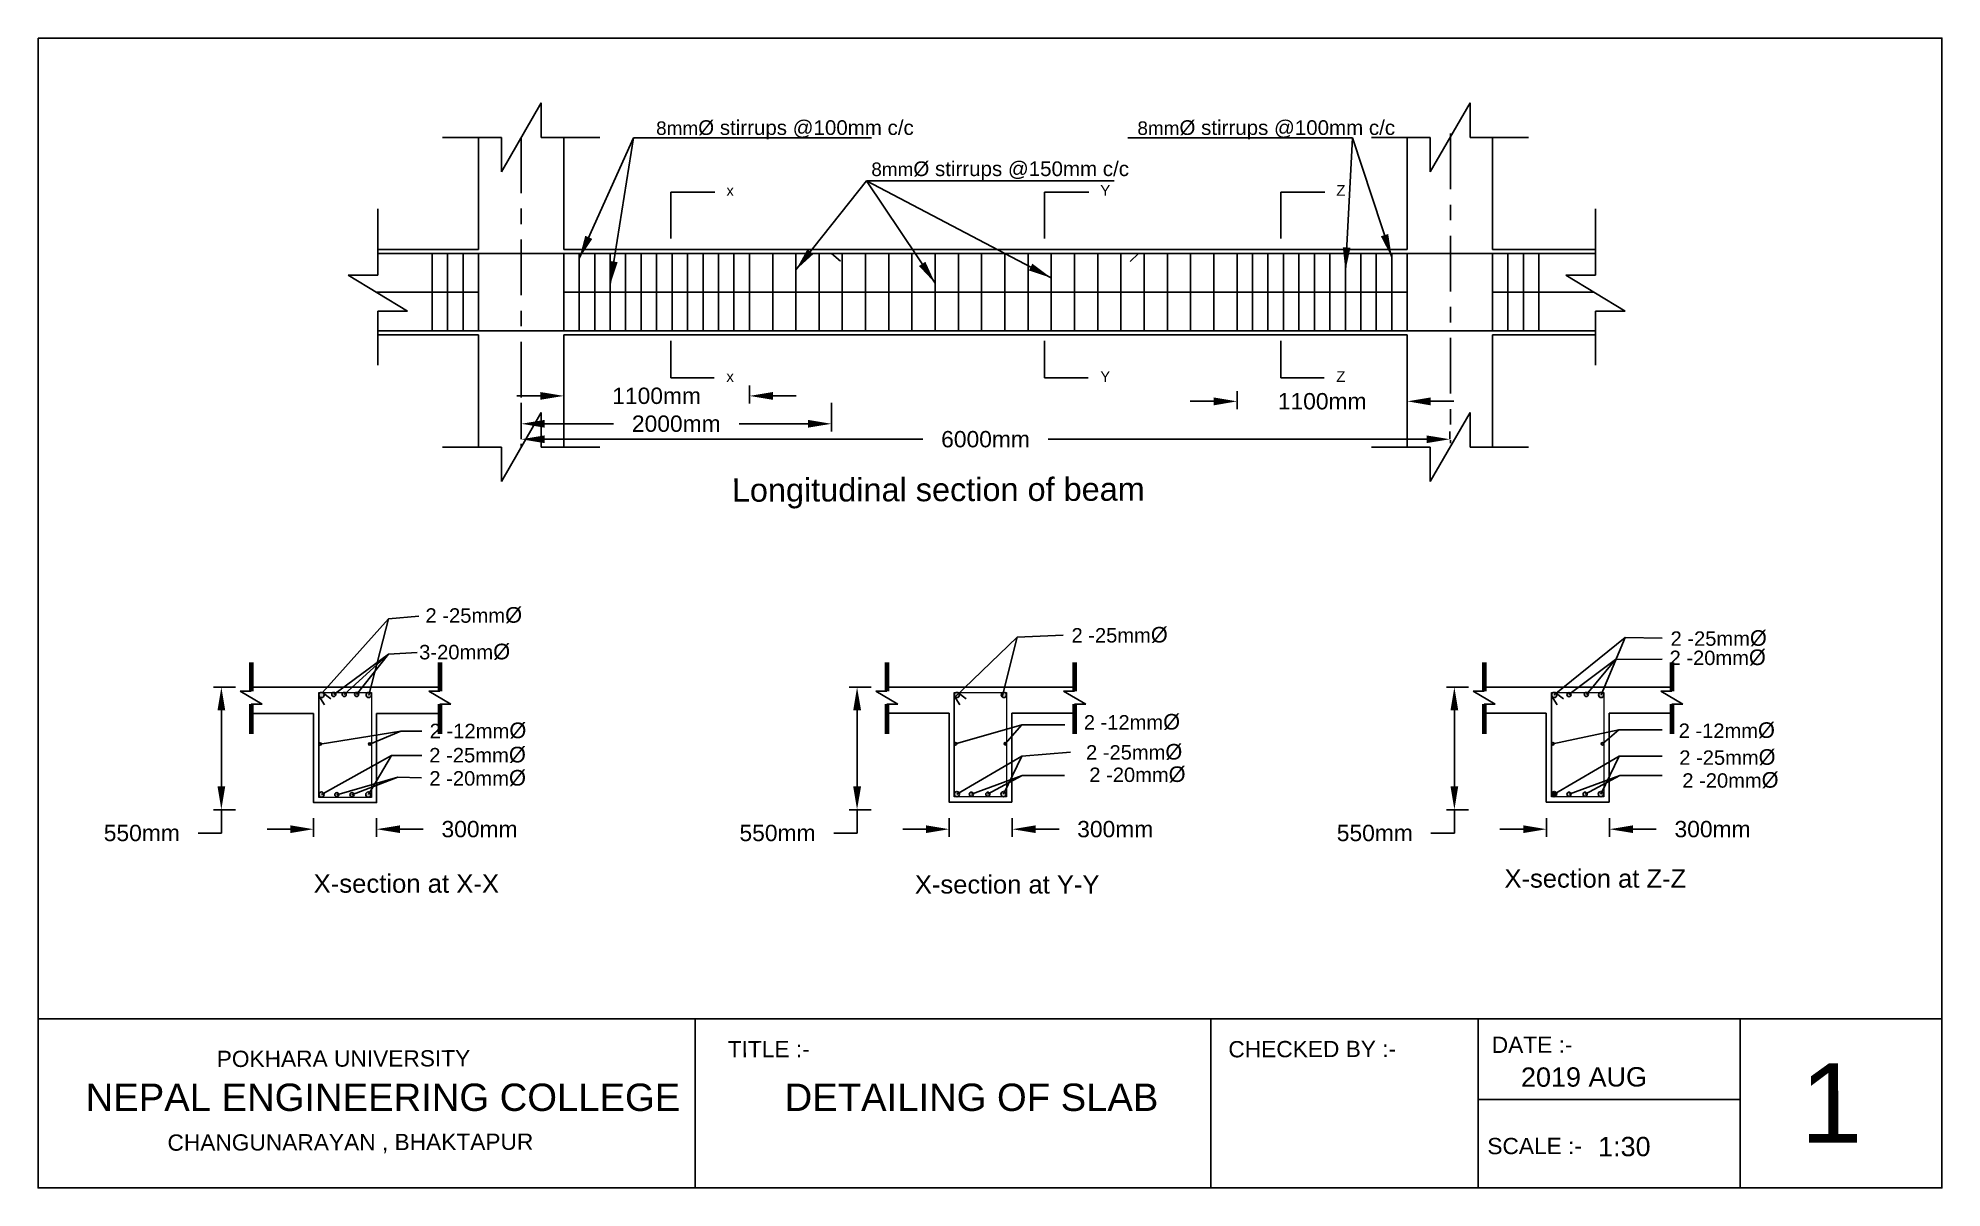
# Model space of a CAD drawing. Header units: metres. Extents: x 3 to 189, y -54 to 67.
# Drawn here: x 73.14 to 85.44, y -5.77 to 1.65 of the extents above; entities that cross this region are included whole.
import ezdxf

# ---------------------------------------------------------------- set-up
doc = ezdxf.new("R2010")
doc.units = ezdxf.units.M
doc.header["$LTSCALE"] = 0.015
doc.header["$MEASUREMENT"] = 0
doc.linetypes.add('ACAD_ISO04W100', pattern=[30, 24, -3, 0, -3])
doc.styles.get("Standard").update_dxf_attribs({"font": 'arial.ttf'})
doc.dimstyles.get("Standard").update_dxf_attribs({"dimscale": 1.005, "dimtxt": 0.105, "dimasz": 0.15, "dimexe": 0.05, "dimexo": 0.1, "dimgap": 0.125, "dimtad": 0, "dimtih": 1, "dimtoh": 1, "dimdec": 4, "dimzin": 0, "dimdsep": 46, "dimtxsty": 'Standard', "dimcen": 0.115, "dimadec": 3, "dimazin": 0, "dimtfac": 1, "dimtdec": 4, "dimtofl": 0, "dimtmove": 0, "dimatfit": 3, "dimfxl": 1, "dimfxlon": 1, "dimtolj": 1, "dimtzin": 0, "dimarcsym": 0})

msp = doc.modelspace()

# ---------------------------------------------------------------- texts
at = {"linetype": 'Continuous'}
for s, height, p in [('Longitudinal section of beam', 0.15, (77.62534, -1.34232)), ('DATE :-', 0.105, (82.53472, -4.90186)), ('POKHARA UNIVERSITY', 0.105, (74.29699, -4.99282)), ('TITLE :-', 0.105, (77.59869, -4.93047)), ('CHECKED BY :-', 0.105, (80.83298, -4.93047)), ('2019 AUG ', 0.124819, (82.72345, -5.1205)), ('1', 0.51264, (84.53008, -5.48149)), ('CHANGUNARAYAN , BHAKTAPUR', 0.105, (73.97908, -5.53339)), ('SCALE :-', 0.105, (82.50599, -5.55578)), ('1:30', 0.124819, (83.2215, -5.56932))]:
    msp.add_text(s, height=height, rotation=0.15, dxfattribs=at).set_placement(p)
at = {"linetype": 'Continuous', "attachment_point": 1}
for s, width, gutter_width, insert, char_height in [('8mm{\\H1.08333x;Ø stirrups @100mm c/c}', 1.9750516, 0.43758, (77.13589, 1.12101), 0.0875156), ('8mm{\\H1.08333x;Ø stirrups @100mm c/c}', 1.9756206, 0.4377, (80.24515, 1.12104), 0.0875408), ('8mm{\\H1.08333x;Ø stirrups @150mm c/c}', 1.9756206, 0.4377, (78.52606, 0.85538), 0.0875408), ('x', 0.0738809, 0.34438, (77.58995, 0.70189), 0.06888), ('Y', 0.0738809, 0.34438, (80.00542, 0.70189), 0.06888), ('Z', 0.0738809, 0.34438, (81.53033, 0.70189), 0.06888), ('x', 0.0738809, 0.34438, (77.58995, -0.49931), 0.06888), ('Y', 0.0738809, 0.34438, (80.00542, -0.49931), 0.06888), ('Z', 0.0738809, 0.34438, (81.53033, -0.49931), 0.06888), ('2 -25mm{\\H1.08333x;Ø}', 0.8018124, 0.46705, (75.6454, -2.02256), 0.0934107), ('2 -25mm{\\H1.08333x;Ø}', 0.7981327, 0.46491, (79.81946, -2.15069), 0.092982), ('2 -25mm{\\H1.08333x;Ø}', 0.7981327, 0.46491, (83.68985, -2.17192), 0.092982), ('3-20mm{\\H1.08333x;Ø}', 0.8018124, 0.46705, (75.60452, -2.25902), 0.0934107), ('2 -20mm{\\H1.08333x;Ø}', 0.7981327, 0.46491, (83.68352, -2.29627), 0.092982), ('2 -12mm{\\H1.08333x;Ø}', 0.8018124, 0.46705, (75.67264, -2.76825), 0.0934107), ('2 -12mm{\\H1.08333x;Ø}', 0.7981327, 0.46491, (79.89903, -2.71269), 0.092982), ('2 -12mm{\\H1.08333x;Ø}', 0.7981327, 0.46491, (83.74219, -2.76672), 0.092982), ('2 -25mm{\\H1.08333x;Ø}', 0.8018124, 0.46705, (75.6699, -2.92465), 0.0934107), ('2 -25mm{\\H1.08333x;Ø}', 0.7981327, 0.46491, (79.91332, -2.90657), 0.092982), ('2 -25mm{\\H1.08333x;Ø}', 0.7981327, 0.46491, (83.7461, -2.94049), 0.092982), ('2 -20mm{\\H1.08333x;Ø}', 0.8018124, 0.46705, (75.67042, -3.07433), 0.0934107), ('2 -20mm{\\H1.08333x;Ø}', 0.7981327, 0.46491, (79.93461, -3.05135), 0.092982), ('2 -20mm{\\H1.08333x;Ø}', 0.7981327, 0.46491, (83.76572, -3.08822), 0.092982), ('X-section at X-X', 1.3606119, 0.59345, (74.92305, -3.74854), 0.1186908), ('X-section at Y-Y', 1.4162677, 0.59073, (78.80765, -3.75444), 0.1181461), ('X-section at Z-Z', 2.6663197, 0.59073, (82.61677, -3.71633), 0.1181461), ('NEPAL ENGINEERING COLLEGE', 7.6490582, 0.8836, (73.45047, -5.09973), 0.1767205), ('DETAILING OF SLAB', 7.6490582, 0.8836, (77.96635, -5.09973), 0.1767205)]:
    msp.add_mtext_dynamic_manual_height_columns(s, width=width, gutter_width=gutter_width, heights=[0], dxfattribs=dict(at, insert=insert, char_height=char_height))

# ---------------------------------------------------------------- blocks, each defined once
blk = doc.blocks.new('*D35')
at = {"color": 0, "linetype": 'Continuous', "lineweight": -2, "transparency": 16777216}
for p, q in [((76.264, -0.939), (76.264, -0.889)), ((76.415, -0.939), (78.859, -0.939)), ((82.113, -0.939), (79.669, -0.939)), ((82.264, -0.939), (82.264, -0.889))]:
    blk.add_line(p, q, dxfattribs=at)
at = {"color": 0, "linetype": 'Continuous', "transparency": 16777216}
for points in [[(76.415, -0.914), (76.415, -0.964), (76.264, -0.939)], [(82.113, -0.914), (82.113, -0.964), (82.264, -0.939)]]:
    blk.add_solid(points, dxfattribs=at)
at = {"layer": 'Defpoints', "color": 0, "linetype": 'Continuous', "transparency": 16777216}
for p in [(82.264, -0.939), (76.264, -1.014), (82.264, -1.014)]:
    blk.add_point(p, dxfattribs=at)
at = {"color": 0, "linetype": 'Continuous', "transparency": 16777216, "insert": (79.264, -0.939), "char_height": 0.1055, "attachment_point": 5}
blk.add_mtext('\\A1;6000mm', dxfattribs=at)
blk = doc.blocks.new('*D36')
at = {"color": 0, "linetype": 'Continuous', "lineweight": -2, "transparency": 16777216}
for p, q in [((76.539, -0.591), (76.539, -0.709)), ((77.739, -0.591), (77.739, -0.709)), ((76.388, -0.659), (76.237, -0.659)), ((77.89, -0.659), (78.04, -0.659))]:
    blk.add_line(p, q, dxfattribs=at)
at = {"color": 0, "linetype": 'Continuous', "transparency": 16777216}
for points in [[(76.388, -0.634), (76.388, -0.684), (76.539, -0.659)], [(77.89, -0.634), (77.89, -0.684), (77.739, -0.659)]]:
    blk.add_solid(points, dxfattribs=at)
at = {"layer": 'Defpoints', "color": 0, "linetype": 'Continuous', "transparency": 16777216}
for p in [(76.539, -0.491), (77.739, -0.491), (77.739, -0.659)]:
    blk.add_point(p, dxfattribs=at)
at = {"color": 0, "linetype": 'Continuous', "transparency": 16777216, "insert": (77.139, -0.659), "char_height": 0.1055, "attachment_point": 5}
blk.add_mtext('\\A1;1100mm', dxfattribs=at)
blk = doc.blocks.new('*D37')
at = {"color": 0, "linetype": 'Continuous', "lineweight": -2, "transparency": 16777216}
for p, q in [((80.738, -0.694), (80.587, -0.694)), ((80.889, -0.628), (80.889, -0.745)), ((81.989, -0.628), (81.989, -0.745)), ((82.14, -0.694), (82.29, -0.694))]:
    blk.add_line(p, q, dxfattribs=at)
at = {"color": 0, "linetype": 'Continuous', "transparency": 16777216}
for points in [[(80.738, -0.669), (80.738, -0.72), (80.889, -0.694)], [(82.14, -0.669), (82.14, -0.72), (81.989, -0.694)]]:
    blk.add_solid(points, dxfattribs=at)
at = {"layer": 'Defpoints', "color": 0, "linetype": 'Continuous', "transparency": 16777216}
for p in [(80.889, -0.527), (81.989, -0.527), (81.989, -0.694)]:
    blk.add_point(p, dxfattribs=at)
at = {"color": 0, "linetype": 'Continuous', "transparency": 16777216, "insert": (81.439, -0.694), "char_height": 0.1055, "attachment_point": 5}
blk.add_mtext('\\A1;1100mm', dxfattribs=at)
blk = doc.blocks.new('*D38')
at = {"color": 0, "linetype": 'Continuous', "lineweight": -2, "transparency": 16777216}
for p, q in [((76.264, -0.704), (76.264, -0.889)), ((78.269, -0.704), (78.269, -0.889)), ((76.415, -0.839), (76.861, -0.839)), ((78.118, -0.839), (77.672, -0.839))]:
    blk.add_line(p, q, dxfattribs=at)
at = {"color": 0, "linetype": 'Continuous', "transparency": 16777216}
for points in [[(76.415, -0.814), (76.415, -0.864), (76.264, -0.839)], [(78.118, -0.814), (78.118, -0.864), (78.269, -0.839)]]:
    blk.add_solid(points, dxfattribs=at)
at = {"layer": 'Defpoints', "color": 0, "linetype": 'Continuous', "transparency": 16777216}
for p in [(76.264, -0.604), (78.269, -0.604), (78.269, -0.839)]:
    blk.add_point(p, dxfattribs=at)
at = {"color": 0, "linetype": 'Continuous', "transparency": 16777216, "insert": (77.266, -0.839), "char_height": 0.1055, "attachment_point": 5}
blk.add_mtext('\\A1;2000mm', dxfattribs=at)
blk = doc.blocks.new('*D39')
at = {"color": 0, "linetype": 'Continuous', "lineweight": -2, "transparency": 16777216}
for p, q in [((74.419, -2.54), (74.277, -2.54)), ((74.327, -2.69), (74.327, -3.18)), ((74.419, -3.331), (74.277, -3.331)), ((74.327, -3.331), (74.327, -3.482)), ((74.327, -3.482), (74.177, -3.482))]:
    blk.add_line(p, q, dxfattribs=at)
at = {"color": 0, "linetype": 'Continuous', "transparency": 16777216}
for points in [[(74.302, -2.69), (74.352, -2.69), (74.327, -2.54)], [(74.302, -3.18), (74.352, -3.18), (74.327, -3.331)]]:
    blk.add_solid(points, dxfattribs=at)
at = {"layer": 'Defpoints', "color": 0, "linetype": 'Continuous', "transparency": 16777216}
for p in [(74.519, -2.54), (74.327, -3.331), (74.519, -3.331)]:
    blk.add_point(p, dxfattribs=at)
at = {"color": 0, "linetype": 'Continuous', "transparency": 16777216, "insert": (73.813, -3.482), "char_height": 0.1055, "attachment_point": 5}
blk.add_mtext('\\A1;550mm', dxfattribs=at)
blk = doc.blocks.new('*D40')
at = {"color": 0, "linetype": 'Continuous', "lineweight": -2, "transparency": 16777216}
for p, q in [((74.923, -3.386), (74.923, -3.507)), ((75.33, -3.386), (75.33, -3.507)), ((74.772, -3.457), (74.622, -3.457)), ((75.481, -3.457), (75.631, -3.457))]:
    blk.add_line(p, q, dxfattribs=at)
at = {"color": 0, "linetype": 'Continuous', "transparency": 16777216}
for points in [[(74.772, -3.432), (74.772, -3.482), (74.923, -3.457)], [(75.481, -3.432), (75.481, -3.482), (75.33, -3.457)]]:
    blk.add_solid(points, dxfattribs=at)
at = {"layer": 'Defpoints', "color": 0, "linetype": 'Continuous', "transparency": 16777216}
for p in [(74.923, -3.285), (75.33, -3.285), (75.33, -3.457)]:
    blk.add_point(p, dxfattribs=at)
at = {"color": 0, "linetype": 'Continuous', "transparency": 16777216, "insert": (75.995, -3.457), "char_height": 0.1055, "attachment_point": 5}
blk.add_mtext('\\A1;300mm', dxfattribs=at)
blk = doc.blocks.new('*D214')
at = {"color": 0, "linetype": 'Continuous', "lineweight": -2, "transparency": 16777216}
for p, q in [((78.526, -2.54), (78.384, -2.54)), ((78.434, -2.69), (78.434, -3.18)), ((78.526, -3.331), (78.384, -3.331)), ((78.434, -3.331), (78.434, -3.482)), ((78.434, -3.482), (78.284, -3.482))]:
    blk.add_line(p, q, dxfattribs=at)
at = {"color": 0, "linetype": 'Continuous', "transparency": 16777216}
for points in [[(78.409, -2.69), (78.46, -2.69), (78.434, -2.54)], [(78.409, -3.18), (78.46, -3.18), (78.434, -3.331)]]:
    blk.add_solid(points, dxfattribs=at)
at = {"layer": 'Defpoints', "color": 0, "linetype": 'Continuous', "transparency": 16777216}
for p in [(78.626, -2.54), (78.434, -3.331), (78.626, -3.331)]:
    blk.add_point(p, dxfattribs=at)
at = {"color": 0, "linetype": 'Continuous', "transparency": 16777216, "insert": (77.92, -3.482), "char_height": 0.1055, "attachment_point": 5}
blk.add_mtext('\\A1;550mm', dxfattribs=at)
blk = doc.blocks.new('*D215')
at = {"color": 0, "linetype": 'Continuous', "lineweight": -2, "transparency": 16777216}
for p, q in [((79.03, -3.386), (79.03, -3.507)), ((79.437, -3.386), (79.437, -3.507)), ((78.879, -3.457), (78.729, -3.457)), ((79.588, -3.457), (79.739, -3.457))]:
    blk.add_line(p, q, dxfattribs=at)
at = {"color": 0, "linetype": 'Continuous', "transparency": 16777216}
for points in [[(78.879, -3.432), (78.879, -3.482), (79.03, -3.457)], [(79.588, -3.432), (79.588, -3.482), (79.437, -3.457)]]:
    blk.add_solid(points, dxfattribs=at)
at = {"layer": 'Defpoints', "color": 0, "linetype": 'Continuous', "transparency": 16777216}
for p in [(79.03, -3.285), (79.437, -3.285), (79.437, -3.457)]:
    blk.add_point(p, dxfattribs=at)
at = {"color": 0, "linetype": 'Continuous', "transparency": 16777216, "insert": (80.102, -3.457), "char_height": 0.1055, "attachment_point": 5}
blk.add_mtext('\\A1;300mm', dxfattribs=at)
blk = doc.blocks.new('*D216')
at = {"color": 0, "linetype": 'Continuous', "lineweight": -2, "transparency": 16777216}
for p, q in [((82.385, -2.54), (82.243, -2.54)), ((82.293, -2.69), (82.293, -3.18)), ((82.385, -3.331), (82.243, -3.331)), ((82.293, -3.331), (82.293, -3.482)), ((82.293, -3.482), (82.142, -3.482))]:
    blk.add_line(p, q, dxfattribs=at)
at = {"color": 0, "linetype": 'Continuous', "transparency": 16777216}
for points in [[(82.268, -2.69), (82.318, -2.69), (82.293, -2.54)], [(82.268, -3.18), (82.318, -3.18), (82.293, -3.331)]]:
    blk.add_solid(points, dxfattribs=at)
at = {"layer": 'Defpoints', "color": 0, "linetype": 'Continuous', "transparency": 16777216}
for p in [(82.485, -2.54), (82.293, -3.331), (82.485, -3.331)]:
    blk.add_point(p, dxfattribs=at)
at = {"color": 0, "linetype": 'Continuous', "transparency": 16777216, "insert": (81.779, -3.482), "char_height": 0.1055, "attachment_point": 5}
blk.add_mtext('\\A1;550mm', dxfattribs=at)
blk = doc.blocks.new('*D217')
at = {"color": 0, "linetype": 'Continuous', "lineweight": -2, "transparency": 16777216}
for p, q in [((82.889, -3.386), (82.889, -3.507)), ((83.296, -3.386), (83.296, -3.507)), ((82.738, -3.457), (82.587, -3.457)), ((83.447, -3.457), (83.597, -3.457))]:
    blk.add_line(p, q, dxfattribs=at)
at = {"color": 0, "linetype": 'Continuous', "transparency": 16777216}
for points in [[(82.738, -3.432), (82.738, -3.482), (82.889, -3.457)], [(83.447, -3.432), (83.447, -3.482), (83.296, -3.457)]]:
    blk.add_solid(points, dxfattribs=at)
at = {"layer": 'Defpoints', "color": 0, "linetype": 'Continuous', "transparency": 16777216}
for p in [(82.889, -3.285), (83.296, -3.285), (83.296, -3.457)]:
    blk.add_point(p, dxfattribs=at)
at = {"color": 0, "linetype": 'Continuous', "transparency": 16777216, "insert": (83.961, -3.457), "char_height": 0.1055, "attachment_point": 5}
blk.add_mtext('\\A1;300mm', dxfattribs=at)

# ---------------------------------------------------------------- dimensions: what is measured, and where the dimension line sits
at = {"linetype": 'Continuous'}
for base, p1, p2, text, picture, middle in [((77.7388, -0.65879), (76.5388, -0.49069), (77.7388, -0.49069), '1100mm', '*D36', (77.1388, -0.65879)), ((78.26879, -0.83914), (76.2638, -0.60352), (78.26879, -0.60352), '2000mm', '*D38', (77.26629, -0.83914)), ((81.9888, -0.69449), (80.8888, -0.52715), (81.9888, -0.52715), '1100mm', '*D37', (81.4388, -0.69449)), ((82.2638, -0.93921), (76.2638, -1.0142), (82.2638, -1.0142), '6000mm', '*D35', (79.2638, -0.93921)), ((75.32991, -3.45664), (74.92305, -3.28549), (75.32991, -3.28549), '300mm', '*D40', (75.99497, -3.45664)), ((79.43702, -3.45664), (79.03016, -3.28549), (79.43702, -3.28549), '300mm', '*D215', (80.10209, -3.45664)), ((83.29577, -3.45664), (82.88891, -3.28549), (83.29577, -3.28549), '300mm', '*D217', (83.96083, -3.45664))]:
    dim = msp.add_linear_dim(base=base, p1=p1, p2=p2, text=text, dimstyle='Standard', override={"dimpost": 'm'}, dxfattribs=at)
    dim.commit()
    dim.dimension.update_dxf_attribs({"geometry": picture, "text_midpoint": middle})
for base, p1, p2, picture, middle in [((74.32731, -3.33082), (74.5193, -2.53957), (74.5193, -3.33082), '*D39', (73.81296, -3.48157)), ((78.43442, -3.33082), (78.62641, -2.53957), (78.62641, -3.33082), '*D214', (77.92007, -3.48157)), ((82.29316, -3.33082), (82.48515, -2.53957), (82.48515, -3.33082), '*D216', (81.77882, -3.48157))]:
    dim = msp.add_linear_dim(base=base, p1=p1, p2=p2, angle=90, text='550mm', dimstyle='Standard', override={"dimpost": 'm'}, dxfattribs=at)
    dim.commit()
    dim.dimension.update_dxf_attribs({"geometry": picture, "text_midpoint": middle})

# ---------------------------------------------------------------- hatches: boundary and pattern name
at = {"ltscale": 0.01}
h = msp.add_hatch(color=256, dxfattribs=at)
h.dxf.hatch_style = 1
h.paths.add_polyline_path([(74.9856, -2.57815), (74.98249, -2.57581, 0.57980132), (74.95695, -2.59042, 1), (74.99086, -2.59042, 0.20513052)])
h.paths.add_polyline_path([(75.06681, -2.58703, 1), (75.03969, -2.58703, 1)])
h.paths.add_polyline_path([(75.1342, -2.58703, 1), (75.10707, -2.58703, 1)])
h.paths.add_polyline_path([(75.21446, -2.58686, 0.36860624), (75.20303, -2.57347), (75.19876, -2.57347, 0.36860624), (75.18733, -2.58686, 1)])
h.paths.add_polyline_path([(75.29601, -2.59042, 1), (75.2621, -2.59042, 1)])
h.paths.add_polyline_path([(74.97323, -2.90695, 1), (74.95695, -2.90695, 1)])
h.paths.add_polyline_path([(75.29462, -2.90695, 1), (75.27834, -2.90695, 1)])
h.paths.add_polyline_path([(74.99045, -3.23362, 0.8956273), (74.95695, -3.22992), (74.95695, -3.23732, 0.8956273)])
h.paths.add_polyline_path([(75.0595, -3.23429, 1), (75.08662, -3.23429, 1)])
h.paths.add_polyline_path([(75.15738, -3.23429, 1), (75.18451, -3.23429, 1)])
h.paths.add_polyline_path([(75.29356, -3.23362, 1), (75.25965, -3.23362, 1)])
at = {"linetype": 'Continuous'}
h = msp.add_hatch(dxfattribs=at)
h.set_pattern_fill('ANSI31', color=256, scale=1.356224)
h.set_pattern_definition([(45, (67.48925, -9.9609), (-0.1198744, 0.1198744), [])])
h.paths.add_polyline_path([(75.1342, -2.58703, 1), (75.10707, -2.58703, 1)])
h = msp.add_hatch(color=256, dxfattribs=at)
h.dxf.hatch_style = 1
h.paths.add_polyline_path([(79.0958, -2.59019, 0.20513052), (79.09057, -2.57798), (79.08747, -2.57564, 0.57980132), (79.06205, -2.59019, 1)])
h.paths.add_polyline_path([(79.39955, -2.59019, 1), (79.3658, -2.59019, 1)])
h.paths.add_polyline_path([(79.06205, -3.22675), (79.06205, -3.23411, 0.8956273), (79.0954, -3.23043, 0.8956273)])
h.paths.add_polyline_path([(79.36337, -3.23043, 1), (79.39712, -3.23043, 1)])
h.paths.add_polyline_path([(79.26542, -3.2311, 1), (79.29242, -3.2311, 1)])
h.paths.add_polyline_path([(79.18603, -3.2311, 1), (79.15903, -3.2311, 1)])
h.paths.add_polyline_path([(79.06205, -2.90527, 1), (79.07825, -2.90527, 1)])
h.paths.add_polyline_path([(79.39955, -2.90527, 1), (79.38335, -2.90527, 1)])
h = msp.add_hatch(color=256, dxfattribs=at)
h.dxf.hatch_style = 1
h.paths.add_polyline_path([(82.94932, -2.57798), (82.94622, -2.57564, 0.57980132), (82.9208, -2.59019, 1), (82.95455, -2.59019, 0.20513052)])
h.paths.add_polyline_path([(83.04676, -2.58784, 1), (83.01976, -2.58784, 1)])
h.paths.add_polyline_path([(83.15921, -2.58682, 1), (83.13221, -2.58682, 1)])
h.paths.add_polyline_path([(83.2583, -2.59019, 1), (83.22455, -2.59019, 1)])
h.paths.add_polyline_path([(83.04723, -3.2311, 1), (83.02023, -3.2311, 1)])
h.paths.add_polyline_path([(83.15111, -3.2311, 1), (83.12411, -3.2311, 1)])
h.paths.add_polyline_path([(83.22211, -3.23043, 1), (83.25586, -3.23043, 1)])
h = msp.add_hatch(color=256, dxfattribs=at)
h.dxf.hatch_style = 1
h.paths.add_polyline_path([(82.95415, -3.23043, 0.8956273), (82.9208, -3.22675), (82.9208, -3.23411, 0.8956273)])

# ---------------------------------------------------------------- linework, layer by layer
for p, q in [((76.39411, 1.23384), (76.13645, 0.78723)), ((76.39411, 1.01054), (76.39411, 1.23384)), ((82.39411, 1.23384), (82.13645, 0.78723)), ((82.39411, 1.01054), (82.39411, 1.23384)), ((76.13645, 1.01054), (75.7566, 1.01054)), ((76.13645, 0.78723), (76.13645, 1.01054)), ((76.5388, 1.01054), (76.39411, 1.01054)), ((76.5388, 1.01054), (76.7713, 1.01054)), ((82.13645, 1.01054), (81.7566, 1.01054)), ((82.13645, 0.78723), (82.13645, 1.01054)), ((82.5388, 1.01054), (82.39411, 1.01054)), ((82.5388, 1.01054), (82.7713, 1.01054)), ((77.23054, 0.65639), (77.23054, 0.35838)), ((77.23054, 0.65639), (77.51607, 0.65639)), ((79.64601, 0.65639), (79.64601, 0.35838)), ((79.64601, 0.65639), (79.93154, 0.65639)), ((81.17091, 0.65639), (81.17091, 0.35838)), ((81.17091, 0.65639), (81.45644, 0.65639)), ((75.33754, 0.54981), (75.33754, 0.12076)), ((83.20507, 0.54981), (83.20507, 0.12076)), ((75.33754, 0.28554), (75.9888, 0.28554)), ((75.33754, 0.26054), (83.20507, 0.26054)), ((76.5388, 0.28554), (81.9888, 0.28554)), ((76.5388, 0.26054), (76.5388, -0.23946)), ((76.6388, 0.26054), (76.6388, -0.23946)), ((76.7388, 0.26054), (76.7388, -0.23946)), ((76.8388, 0.26054), (76.8388, -0.23946)), ((76.9388, 0.26054), (76.9388, -0.23946)), ((77.0388, 0.26054), (77.0388, -0.23946)), ((77.1388, 0.26054), (77.1388, -0.23946)), ((77.2388, 0.26054), (77.2388, -0.23946)), ((77.3388, 0.26054), (77.3388, -0.23946)), ((77.4388, 0.26054), (77.4388, -0.23946)), ((77.5388, 0.26054), (77.5388, -0.23946)), ((77.6388, 0.26054), (77.6388, -0.23946)), ((78.26879, 0.26054), (78.3265, 0.2113)), ((80.25228, 0.26054), (80.19896, 0.2083)), ((82.5388, 0.28554), (83.20507, 0.28554)), ((75.33754, 0.12076), (75.14618, 0.12076)), ((75.14618, 0.12076), (75.52854, -0.11204)), ((76.5388, 0.01054), (81.9888, 0.01054)), ((83.20507, 0.12076), (83.0137, 0.12076)), ((83.0137, 0.12076), (83.39607, -0.11204)), ((75.33754, -0.11204), (75.33754, -0.46118)), ((75.33754, -0.11204), (75.52854, -0.11204)), ((83.20507, -0.11204), (83.20507, -0.46118)), ((83.20507, -0.11204), (83.39607, -0.11204)), ((75.33754, -0.23946), (83.20507, -0.23946)), ((75.33754, -0.26446), (75.9888, -0.26446)), ((76.5388, -0.26446), (81.9888, -0.26446)), ((77.23054, -0.30385), (77.23054, -0.54277)), ((79.64601, -0.30385), (79.64601, -0.54277)), ((81.17091, -0.30385), (81.17091, -0.54277)), ((82.5388, -0.26446), (83.20507, -0.26446)), ((77.23054, -0.54277), (77.51161, -0.54277)), ((79.64601, -0.54277), (79.92708, -0.54277)), ((81.17091, -0.54277), (81.45198, -0.54277)), ((76.39411, -0.76616), (76.13645, -1.21277)), ((76.39411, -0.98946), (76.39411, -0.76616)), ((82.39411, -0.76616), (82.13645, -1.21277)), ((82.39411, -0.98946), (82.39411, -0.76616)), ((76.13645, -0.98946), (75.7566, -0.98946)), ((76.13645, -1.21277), (76.13645, -0.98946)), ((76.5388, -0.98946), (76.39411, -0.98946)), ((76.5388, -0.98946), (76.7713, -0.98946)), ((82.13645, -0.98946), (81.7566, -0.98946)), ((82.13645, -1.21277), (82.13645, -0.98946)), ((82.5388, -0.98946), (82.39411, -0.98946)), ((82.5388, -0.98946), (82.7713, -0.98946)), ((75.40607, -2.09851), (75.60309, -2.08221)), ((74.9794, -2.57347), (75.40607, -2.09851)), ((75.40607, -2.09851), (75.27906, -2.59042)), ((79.46737, -2.21665), (79.76456, -2.20407)), ((75.05325, -2.58703), (75.40607, -2.32605)), ((75.40607, -2.32605), (75.12063, -2.58703)), ((75.2009, -2.58686), (75.40607, -2.32605)), ((75.40607, -2.32605), (75.59144, -2.31515)), ((79.06729, -2.60241), (79.46737, -2.21665)), ((79.46737, -2.21665), (79.37104, -2.60241)), ((82.93768, -2.59019), (83.39688, -2.21949)), ((83.39688, -2.21949), (83.24143, -2.59019)), ((83.39688, -2.21949), (83.63495, -2.22444)), ((83.03326, -2.58784), (83.33491, -2.36067)), ((83.33491, -2.36067), (83.14571, -2.58682)), ((83.33491, -2.36067), (83.63495, -2.35819)), ((74.5193, -2.56496), (74.44835, -2.56496)), ((74.44835, -2.56496), (74.59126, -2.64947)), ((75.73782, -2.56496), (75.66688, -2.56496)), ((75.66688, -2.56496), (75.80979, -2.64947)), ((78.62641, -2.56496), (78.55546, -2.56496)), ((78.55546, -2.56496), (78.69837, -2.64947)), ((79.83934, -2.56496), (79.7684, -2.56496)), ((79.7684, -2.56496), (79.9113, -2.64947)), ((82.48515, -2.56496), (82.41421, -2.56496)), ((82.41421, -2.56496), (82.55712, -2.64947)), ((83.69809, -2.56496), (83.62715, -2.56496)), ((83.62715, -2.56496), (83.77005, -2.64947)), ((74.5193, -2.64947), (74.59126, -2.64947)), ((75.73782, -2.64947), (75.80979, -2.64947)), ((78.62641, -2.64947), (78.69837, -2.64947)), ((79.83934, -2.64947), (79.9113, -2.64947)), ((82.48515, -2.64947), (82.55712, -2.64947)), ((83.69809, -2.64947), (83.77005, -2.64947)), ((74.96509, -2.90695), (75.48595, -2.82315)), ((75.48595, -2.82315), (75.28648, -2.90695)), ((75.48595, -2.82315), (75.62166, -2.82315)), ((79.07015, -2.90527), (79.49764, -2.78256)), ((79.49764, -2.78256), (79.39145, -2.90527)), ((79.49764, -2.78256), (79.77621, -2.78256)), ((82.9289, -2.90527), (83.35639, -2.81555)), ((83.35639, -2.81555), (83.2502, -2.90527)), ((83.35639, -2.81555), (83.63495, -2.81555)), ((74.9735, -3.23362), (75.42726, -2.98164)), ((75.42726, -2.98164), (75.27661, -3.23362)), ((75.42726, -2.98164), (75.6224, -2.98164)), ((79.07852, -3.23043), (79.4989, -2.98565)), ((79.4989, -2.98565), (79.38024, -3.23043)), ((79.4989, -2.98565), (79.81189, -2.96036)), ((82.93727, -3.23043), (83.35765, -2.98565)), ((83.35765, -2.98565), (83.23899, -3.23043)), ((83.35765, -2.98565), (83.63495, -2.98565)), ((75.07306, -3.23429), (75.4666, -3.12005)), ((75.4666, -3.12005), (75.17094, -3.23429)), ((75.4666, -3.12005), (75.62056, -3.12556)), ((79.17253, -3.2311), (79.50152, -3.10989)), ((79.50152, -3.10989), (79.2764, -3.2311)), ((79.50152, -3.10989), (79.77375, -3.10989)), ((83.03373, -3.2311), (83.36272, -3.10989)), ((83.36272, -3.10989), (83.13761, -3.2311)), ((83.36272, -3.10989), (83.63495, -3.10989)), ((73.14288, -4.68181), (85.44288, -4.68181)), ((77.38903, -4.68181), (77.38903, -5.77339)), ((80.71992, -4.68181), (80.71992, -5.77339)), ((82.44722, -4.68181), (82.44722, -5.77339)), ((82.44722, -4.68181), (82.44722, -5.2032)), ((84.14024, -4.68181), (84.14024, -5.77339)), ((82.44722, -5.2032), (84.14024, -5.2032))]:
    msp.add_line(p, q, dxfattribs=at)
for p, q in [((75.9888, 1.01054), (75.9888, 0.28554)), ((76.5388, 1.01054), (76.5388, 0.28554)), ((81.9888, 1.01054), (81.9888, 0.28554)), ((82.5388, 1.01054), (82.5388, 0.28554)), ((75.6888, 0.26054), (75.6888, -0.23946)), ((75.7888, 0.26054), (75.7888, -0.23946)), ((75.8888, 0.26054), (75.8888, -0.23946)), ((75.9888, 0.26054), (75.9888, -0.23946)), ((75.9888, 0.26054), (75.9888, -0.23946)), ((76.5388, 0.26054), (76.5388, -0.23946)), ((76.5388, 0.26054), (77.56421, 0.26054)), ((77.7388, 0.26054), (77.7388, -0.23946)), ((77.8888, 0.26054), (77.8888, -0.23946)), ((78.0388, 0.26054), (78.0388, -0.23946)), ((78.1888, 0.26054), (78.1888, -0.23946)), ((78.3388, 0.26054), (78.3388, -0.23946)), ((78.3388, 0.26054), (78.3388, -0.23946)), ((78.3388, 0.26054), (78.3388, -0.23946)), ((78.4888, 0.26054), (78.4888, -0.23946)), ((78.6388, 0.26054), (78.6388, -0.23946)), ((78.7888, 0.26054), (78.7888, -0.23946)), ((78.9388, 0.26054), (78.9388, -0.23946)), ((79.0888, 0.26054), (79.0888, -0.23946)), ((79.2388, 0.26054), (79.2388, -0.23946)), ((79.3888, 0.26054), (79.3888, -0.23946)), ((79.5388, 0.26054), (79.5388, -0.23946)), ((79.6888, 0.26054), (79.6888, -0.23946)), ((79.8388, 0.26054), (79.8388, -0.23946)), ((79.9888, 0.26054), (79.9888, -0.23946)), ((80.1388, 0.26054), (80.1388, -0.23946)), ((80.2888, 0.26054), (80.2888, -0.23946)), ((80.4388, 0.26054), (80.4388, -0.23946)), ((80.5888, 0.26054), (80.5888, -0.23946)), ((80.7388, 0.26054), (80.7388, -0.23946)), ((80.8888, 0.26054), (80.8888, -0.23946)), ((80.9888, 0.26054), (80.9888, -0.23946)), ((81.0888, 0.26054), (81.0888, -0.23946)), ((81.0888, 0.26054), (81.0888, -0.23946)), ((81.1888, 0.26054), (81.1888, -0.23946)), ((81.2888, 0.26054), (81.2888, -0.23946)), ((81.3888, 0.26054), (81.3888, -0.23946)), ((81.4888, 0.26054), (81.4888, -0.23946)), ((81.5888, 0.26054), (81.5888, -0.23946)), ((81.6888, 0.26054), (81.6888, -0.23946)), ((81.7888, 0.26054), (81.7888, -0.23946)), ((81.8888, 0.26054), (81.8888, -0.23946)), ((81.9888, 0.26054), (81.9888, -0.23946)), ((82.5388, 0.26054), (82.5388, -0.23946)), ((82.6388, 0.26054), (82.6388, -0.23946)), ((82.7388, 0.26054), (82.7388, -0.23946)), ((82.8388, 0.26054), (82.8388, -0.23946)), ((75.9888, -0.26446), (75.9888, -0.98946)), ((76.5388, -0.26446), (76.5388, -0.98946)), ((81.9888, -0.26446), (81.9888, -0.98946)), ((82.5388, -0.26446), (82.5388, -0.98946)), ((74.5193, -2.53957), (75.73782, -2.53957)), ((74.95695, -2.57347), (74.95695, -3.25158)), ((74.9794, -2.57347), (75.03454, -2.61507)), ((78.62641, -2.53957), (79.83934, -2.53957)), ((79.06205, -2.57332), (79.06205, -3.24832)), ((79.08439, -2.57332), (79.13929, -2.61472)), ((82.48515, -2.53957), (83.69809, -2.53957)), ((82.9208, -2.57332), (82.9208, -3.24832)), ((82.94314, -2.57332), (82.99804, -2.61472)), ((74.95695, -2.59598), (74.99242, -2.65368)), ((79.06205, -2.59572), (79.09736, -2.65316)), ((82.9208, -2.59572), (82.95611, -2.65316)), ((74.5193, -2.70909), (74.92305, -2.70909)), ((75.32991, -2.70909), (75.73782, -2.70909)), ((78.62641, -2.70832), (79.0283, -2.70832)), ((79.4333, -2.70832), (79.83934, -2.70832)), ((82.48515, -2.70832), (82.88705, -2.70832)), ((83.29205, -2.70832), (83.69809, -2.70832))]:
    msp.add_line(p, q)
at = {"linetype": 'ACAD_ISO04W100'}
for p, q in [((76.2638, 1.01054), (76.2638, -0.98946)), ((82.26785, 1.03554), (82.26785, -0.96446))]:
    msp.add_line(p, q, dxfattribs=at)
at = {"ltscale": 0.01}
for p, q in [((75.9888, 0.01054), (75.32721, 0.01054)), ((82.5388, 0.01054), (83.19474, 0.01054))]:
    msp.add_line(p, q, dxfattribs=at)
at = {"linetype": 'Continuous', "lineweight": 100}
for p, q in [((74.5193, -2.38036), (74.5193, -2.56496)), ((75.73782, -2.38036), (75.73782, -2.56496)), ((78.62641, -2.38036), (78.62641, -2.56496)), ((79.83934, -2.38036), (79.83934, -2.56496)), ((82.48515, -2.38036), (82.48515, -2.56496)), ((83.69809, -2.38036), (83.69809, -2.56496)), ((74.5193, -2.64947), (74.5193, -2.84061)), ((75.73782, -2.64947), (75.73782, -2.84061)), ((78.62641, -2.64947), (78.62641, -2.84061)), ((79.83934, -2.64947), (79.83934, -2.84061)), ((82.48515, -2.64947), (82.48515, -2.84061)), ((83.69809, -2.64947), (83.69809, -2.84061))]:
    msp.add_line(p, q, dxfattribs=at)
at = {"linetype": 'Continuous'}
msp.add_lwpolyline([(73.14288, 1.65161), (85.44288, 1.65161), (85.44288, -5.77339), (73.14288, -5.77339)], close=True, dxfattribs=at)
at = {"lineweight": 18}
for points in [[(74.95695, -2.57347), (75.29601, -2.57347), (75.29601, -3.25158), (74.95695, -3.25158)], [(79.06205, -2.57332), (79.39955, -2.57332), (79.39955, -3.24832), (79.06205, -3.24832)], [(82.9208, -2.57332), (83.2583, -2.57332), (83.2583, -3.24832), (82.9208, -3.24832)]]:
    msp.add_lwpolyline(points, close=True, dxfattribs=at)
for points in [[(75.32991, -2.70909), (75.32991, -3.28549), (74.92305, -3.28549), (74.92305, -2.70909)], [(79.4333, -2.70832), (79.4333, -3.28207), (79.0283, -3.28207), (79.0283, -2.70832)], [(83.29205, -2.70832), (83.29205, -3.28207), (82.88705, -3.28207), (82.88705, -2.70832)]]:
    msp.add_lwpolyline(points)
for centre, radius in [((74.97391, -2.59042), 0.01695), ((75.05325, -2.58703), 0.01356), ((75.12063, -2.58703), 0.01356), ((75.2009, -2.58686), 0.01356), ((75.27906, -2.59042), 0.01695), ((79.07893, -2.59019), 0.01688), ((79.38268, -2.59019), 0.01688), ((82.93768, -2.59019), 0.01688), ((83.03326, -2.58784), 0.0135), ((83.14571, -2.58682), 0.0135), ((83.24143, -2.59019), 0.01688), ((74.9735, -3.23362), 0.01695), ((75.07306, -3.23429), 0.01356), ((75.17094, -3.23429), 0.01356), ((75.27661, -3.23362), 0.01695), ((79.07852, -3.23043), 0.01688), ((79.17253, -3.2311), 0.0135), ((79.27892, -3.2311), 0.0135), ((79.38024, -3.23043), 0.01688), ((82.93727, -3.23043), 0.01688), ((83.03373, -3.2311), 0.0135), ((83.13761, -3.2311), 0.0135), ((83.23899, -3.23043), 0.01688)]:
    msp.add_circle(centre, radius)
at = {"linetype": 'Continuous'}
for centre, radius in [((74.96509, -2.90695), 0.00814), ((75.28648, -2.90695), 0.00814), ((79.07015, -2.90527), 0.0081), ((79.39145, -2.90527), 0.0081), ((82.9289, -2.90527), 0.0081), ((83.2502, -2.90527), 0.0081)]:
    msp.add_circle(centre, radius, dxfattribs=at)

msp.set_redraw_order([(e.dxf.handle, doc.entitydb.next_handle()) for e in msp.query("TEXT MTEXT ATTDEF DIMENSION ARC_DIMENSION")])  # texts and dimensions are drawn at this point

# ---------------------------------------------------------------- leaders
for points in [[(76.6388, 0.22744), (76.98995, 1.00836), (78.52712, 1.00836)], [(76.8388, 0.0596), (76.98995, 1.00836)], [(81.8888, 0.23587), (81.63569, 1.00836), (80.18267, 1.00836)], [(81.5888, 0.14866), (81.63569, 1.00836)], [(78.0388, 0.15427), (78.49447, 0.72917), (80.09602, 0.72917)], [(78.9388, 0.06846), (78.49447, 0.72917)], [(79.6888, 0.10278), (78.49447, 0.72917)]]:
    msp.add_leader(points, dimstyle='Standard', override={"dimgap": 0.125, "dimtad": 0}, dxfattribs=at)

doc.saveas('drawing.dxf')
